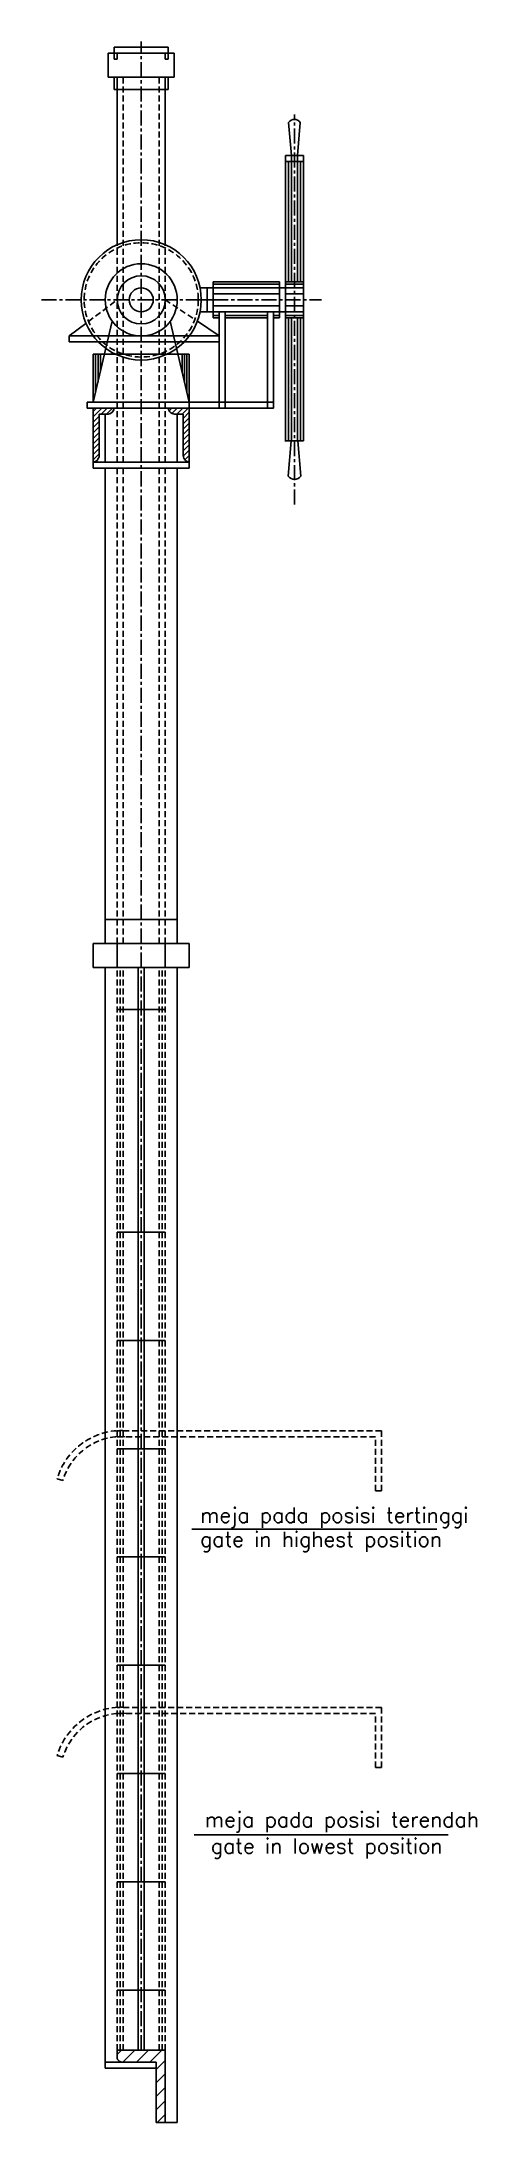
# Model space of a CAD drawing. Header units: metres. Extents: x 444 to 3227, y -3167 to -392.
# Drawn here: x 1319.1 to 1391.5, y -741.8 to -395.8 of the extents above; entities that cross this region are included whole.
import ezdxf

# ---------------------------------------------------------------- set-up
doc = ezdxf.new("R2010")
doc.units = ezdxf.units.M
doc.linetypes.add('CENTERX2', pattern=[4, 2.5, -0.5, 0.5, -0.5])
doc.linetypes.add('DASHEDX2', pattern=[1.5, 1, -0.5])
doc.layers.add('BANGUNAN', color=7, linetype='CONTINUOUS')
doc.layers.add('DIMENSI', color=7, linetype='CONTINUOUS')
doc.styles.get("Standard").update_dxf_attribs({"font": 'Simplex.shx', "height": 2.5})

msp = doc.modelspace()

# ---------------------------------------------------------------- texts
at = {"layer": 'DIMENSI', "color": 2}
for s, p in [('meja pada posisi tertinggi', (1345.48329, -642.05516)), ('gate in highest position', (1345.48329, -646.05516)), ('meja pada posisi terendah', (1346.28329, -692.65516)), ('gate in lowest position', (1347.28329, -697.05516))]:
    msp.add_text(s, height=2.5, dxfattribs=at).set_placement(p)

# ---------------------------------------------------------------- hatches: boundary and pattern name
at = {"layer": 'BANGUNAN'}
h = msp.add_hatch(dxfattribs=at)
h.set_pattern_fill('ANSI31', color=1, scale=0.2, style=0)
h.set_pattern_definition([(45, (790.8833, -917.75516), (-0.4490128, 0.4490128), [])])
h.paths.add_polyline_path([(1328.68329, -457.75516), (1330.18329, -457.75516, 0.352352523), (1331.18329, -456.75516), (1327.68329, -456.75516), (1327.68329, -465.75516, 0.320465053), (1328.68329, -464.75516)])
h.paths.add_polyline_path([(1343.68329, -456.75516), (1340.18329, -456.75516, 0.340121947), (1341.18329, -457.75516), (1342.68329, -457.75516), (1342.68329, -464.75516, 0.320465053), (1343.68329, -465.75516)])
h = msp.add_hatch(dxfattribs=at)
h.set_pattern_fill('ANSI31', color=1, scale=0.5, style=0)
h.set_pattern_definition([(45, (790.8833, -936.7552), (-1.122532, 1.122532), [])])
h.paths.add_polyline_path([(1331.68329, -729.75516), (1331.68329, -731.15516, 0.276983965), (1332.58329, -731.75516), (1338.18329, -731.75516), (1338.18329, -741.75516), (1339.68329, -741.75516), (1339.68329, -729.75516)])

# ---------------------------------------------------------------- linework, layer by layer
at = {"layer": 'BANGUNAN', "color": 2}
for p, q in [((1330.18329, -401.75516), (1330.18329, -397.75516)), ((1341.18329, -397.75516), (1330.18329, -397.75516)), ((1331.18329, -398.75516), (1331.18329, -396.75516)), ((1331.18329, -398.75516), (1331.18329, -396.75516)), ((1340.18329, -396.75516), (1331.18329, -396.75516)), ((1331.68329, -398.75516), (1331.68329, -397.75516)), ((1339.68329, -398.75516), (1339.68329, -397.75516)), ((1340.18329, -398.75516), (1340.18329, -396.75516)), ((1340.18329, -398.75516), (1340.18329, -396.75516)), ((1341.18329, -401.75516), (1341.18329, -397.75516)), ((1331.68329, -398.75516), (1331.18329, -398.75516)), ((1340.18329, -398.75516), (1339.68329, -398.75516)), ((1341.18329, -401.75516), (1330.18329, -401.75516)), ((1331.18329, -403.75516), (1331.18329, -401.75516)), ((1340.18329, -403.75516), (1340.18329, -401.75516)), ((1360.22496, -409.25516), (1360.68329, -414.75516)), ((1362.14162, -409.25516), (1361.68329, -414.75516)), ((1359.68329, -462.16282), (1359.68329, -414.75516)), ((1359.68329, -414.75516), (1362.68329, -414.75516)), ((1360.68329, -435.75516), (1360.68329, -414.75516)), ((1361.68329, -435.75516), (1361.68329, -414.75516)), ((1362.68329, -462.16282), (1362.68329, -414.75516)), ((1359.68329, -415.75516), (1362.68329, -415.75516)), ((1360.18329, -435.75516), (1360.18329, -415.75516)), ((1362.18329, -435.75516), (1362.18329, -415.75516)), ((1347.68329, -441.75516), (1347.68329, -435.75516)), ((1347.68329, -435.75516), (1358.68329, -435.75516)), ((1358.68329, -441.75516), (1358.68329, -435.75516)), ((1359.68329, -435.75516), (1362.68329, -435.75516)), ((1362.68329, -436.75516), (1345.48125, -436.75516)), ((1347.68329, -438.75516), (1345.48125, -438.75516)), ((1346.68329, -440.75516), (1346.68329, -436.75516)), ((1347.68329, -436.15516), (1358.68329, -436.15516)), ((1358.68329, -437.75516), (1347.68329, -437.75516)), ((1359.68329, -436.15516), (1362.68329, -436.15516)), ((1362.68329, -437.75516), (1359.68329, -437.75516)), ((1323.68329, -444.75516), (1326.47711, -442.65979)), ((1330.84756, -442.30701), (1327.68329, -455.75516)), ((1340.51902, -442.30701), (1343.68329, -455.75516)), ((1345.02717, -442.31774), (1348.68329, -444.75516)), ((1362.68329, -440.75516), (1345.48125, -440.75516)), ((1358.68329, -439.75516), (1347.68329, -439.75516)), ((1347.68329, -441.35516), (1348.68329, -441.35516)), ((1347.68329, -441.75516), (1348.68329, -441.75516)), ((1348.68329, -456.75516), (1348.68329, -440.75516)), ((1349.68329, -456.75516), (1349.68329, -440.75516)), ((1349.68329, -441.35516), (1356.68329, -441.35516)), ((1349.68329, -441.75516), (1356.68329, -441.75516)), ((1356.68329, -456.75516), (1356.68329, -440.75516)), ((1357.68329, -456.75516), (1357.68329, -440.75516)), ((1357.68329, -441.35516), (1358.68329, -441.35516)), ((1357.68329, -441.75516), (1358.68329, -441.75516)), ((1362.68329, -439.75516), (1359.68329, -439.75516)), ((1359.68329, -441.35516), (1362.68329, -441.35516)), ((1359.68329, -441.75516), (1362.68329, -441.75516)), ((1360.18329, -462.16282), (1360.18329, -441.75516)), ((1360.68329, -462.25516), (1360.68329, -441.75516)), ((1361.68329, -462.25516), (1361.68329, -441.75516)), ((1362.18329, -462.16282), (1362.18329, -441.75516)), ((1348.68329, -444.75516), (1323.68329, -444.75516)), ((1323.68329, -445.75516), (1323.68329, -444.75516)), ((1348.68329, -445.75516), (1323.68329, -445.75516)), ((1327.68329, -455.75516), (1327.68329, -447.75516)), ((1343.68329, -447.75516), (1327.68329, -447.75516)), ((1328.08329, -454.05516), (1328.08329, -447.75516)), ((1328.48329, -452.35516), (1328.48329, -447.75516)), ((1328.88329, -450.65516), (1328.88329, -447.75516)), ((1342.48329, -450.65516), (1342.48329, -447.75516)), ((1342.88329, -452.35516), (1342.88329, -447.75516)), ((1343.28329, -454.05516), (1343.28329, -447.75516)), ((1343.68329, -466.75516), (1343.68329, -447.75516)), ((1326.68329, -456.75516), (1326.68329, -455.75516)), ((1326.68329, -455.75516), (1357.68329, -455.75516)), ((1326.68329, -456.75516), (1357.68329, -456.75516)), ((1327.68329, -466.75516), (1327.68329, -456.75516)), ((1328.68329, -457.75516), (1330.18329, -457.75516)), ((1328.68329, -464.75516), (1328.68329, -457.75516)), ((1341.18329, -457.75516), (1342.68329, -457.75516)), ((1342.68329, -464.75516), (1342.68329, -457.75516)), ((1359.58873, -462.16282), (1362.68329, -462.16282)), ((1360.17163, -468.08144), (1360.66485, -462.16282)), ((1362.23418, -468.08144), (1361.74096, -462.16282)), ((1343.68329, -465.75516), (1327.68329, -465.75516)), ((1343.68329, -466.75516), (1327.68329, -466.75516)), ((1327.68329, -549.75516), (1327.68329, -545.75516)), ((1343.68329, -545.75516), (1327.68329, -545.75516)), ((1331.68329, -545.75516), (1331.68329, -549.75516)), ((1339.68329, -545.75516), (1339.68329, -549.75516)), ((1343.68329, -549.75516), (1343.68329, -545.75516)), ((1343.68329, -549.75516), (1327.68329, -549.75516)), ((1339.68329, -556.75516), (1331.68329, -556.75516)), ((1339.68329, -593.75516), (1331.68329, -593.75516)), ((1339.68329, -611.75516), (1331.68329, -611.75516)), ((1339.68329, -629.75516), (1331.68329, -629.75516)), ((1339.68329, -647.75516), (1331.68329, -647.75516)), ((1339.68329, -665.75516), (1331.68329, -665.75516)), ((1339.68329, -683.75516), (1331.68329, -683.75516)), ((1339.68329, -701.75516), (1331.68329, -701.75516)), ((1339.68329, -719.75516), (1331.68329, -719.75516)), ((1331.68329, -729.75516), (1331.68329, -731.15516)), ((1339.68329, -729.75516), (1331.68329, -729.75516)), ((1339.68329, -729.75516), (1339.68329, -741.75516)), ((1338.18329, -731.75516), (1329.68329, -731.75516)), ((1338.18329, -732.75516), (1329.68329, -732.75516)), ((1335.68329, -731.75516), (1335.18329, -731.75516)), ((1335.68329, -732.75516), (1335.18329, -732.75516)), ((1338.18329, -741.75516), (1338.18329, -731.75516)), ((1341.68329, -741.75516), (1338.18329, -741.75516))]:
    msp.add_line(p, q, dxfattribs=at)
at = {"layer": 'BANGUNAN', "color": 1, "linetype": 'CENTERX2'}
for p, q in [((1335.68329, -729.75516), (1335.68329, -395.81879)), ((1361.18329, -472.75516), (1361.18329, -407.95516)), ((1319.08329, -438.75516), (1347.68329, -438.75516)), ((1347.68329, -438.75516), (1365.68329, -438.75516))]:
    msp.add_line(p, q, dxfattribs=at)
at = {"layer": 'BANGUNAN', "color": 2, "linetype": 'ByBlock'}
for p, q in [((1331.68329, -429.59), (1331.68329, -401.75516)), ((1339.68329, -429.59), (1339.68329, -401.75516))]:
    msp.add_line(p, q, dxfattribs=at)
at = {"layer": 'BANGUNAN', "color": 2, "linetype": 'DASHEDX2'}
for p, q in [((1332.68329, -465.75516), (1332.68329, -401.75516)), ((1338.68329, -465.75516), (1338.68329, -401.75516)), ((1331.68329, -465.75516), (1331.68329, -429.59)), ((1339.68329, -465.75516), (1339.68329, -429.59)), ((1326.88981, -442.35026), (1331.68329, -438.75516)), ((1339.68329, -438.75516), (1344.59992, -442.03291)), ((1331.68329, -545.75516), (1331.68329, -466.75516)), ((1332.68329, -545.75516), (1332.68329, -466.75516)), ((1338.68329, -545.75516), (1338.68329, -466.75516)), ((1339.68329, -545.75516), (1339.68329, -466.75516)), ((1331.68329, -729.75516), (1331.68329, -549.75516)), ((1332.18329, -729.75516), (1332.18329, -549.75516)), ((1332.68329, -729.75516), (1332.68329, -549.75516)), ((1338.68329, -729.75516), (1338.68329, -549.75516)), ((1339.18329, -729.75516), (1339.18329, -549.75516)), ((1339.68329, -729.75516), (1339.68329, -549.75516)), ((1375.68329, -626.75516), (1331.68329, -626.75516)), ((1374.68329, -627.75516), (1331.68329, -627.75516)), ((1374.68329, -636.75516), (1374.68329, -627.75516)), ((1375.68329, -636.75516), (1375.68329, -626.75516)), ((1321.68329, -634.75516), (1322.64319, -635.0355)), ((1375.68329, -636.75516), (1374.68329, -636.75516)), ((1375.68329, -672.75516), (1331.68329, -672.75516)), ((1374.68329, -673.75516), (1331.71963, -673.75516)), ((1374.68329, -682.75516), (1374.68329, -673.75516)), ((1375.68329, -682.75516), (1375.68329, -672.75516)), ((1321.68329, -680.75516), (1322.64087, -681.04332)), ((1375.68329, -682.75516), (1374.68329, -682.75516))]:
    msp.add_line(p, q, dxfattribs=at)
at = {"layer": 'BANGUNAN', "color": 1}
for p, q in [((1348.68329, -440.75516), (1349.68329, -440.75516)), ((1356.68329, -440.75516), (1357.68329, -440.75516)), ((1335.18329, -729.75516), (1335.18329, -549.75516)), ((1336.18329, -729.75516), (1336.18329, -549.75516))]:
    msp.add_line(p, q, dxfattribs=at)
at = {"layer": 'BANGUNAN', "color": 3}
for p, q in [((1329.68329, -465.75516), (1329.68329, -457.75516)), ((1341.68329, -465.75516), (1341.68329, -457.75516)), ((1329.68329, -545.75516), (1329.68329, -466.75516)), ((1341.68329, -545.75516), (1341.68329, -466.75516)), ((1329.68329, -621.35516), (1329.68329, -549.75516)), ((1341.68329, -741.75516), (1341.68329, -549.75516)), ((1329.68329, -732.75516), (1329.68329, -621.35516))]:
    msp.add_line(p, q, dxfattribs=at)
at = {"layer": 'BANGUNAN', "color": 2}
for radius in [10, 4, 2]:
    msp.add_circle((1335.68329, -438.75516), radius, dxfattribs=at)
at = {"layer": 'BANGUNAN', "color": 2, "linetype": 'DASHEDX2'}
msp.add_circle((1335.68329, -438.75516), 9.5, dxfattribs=at)
at = {"layer": 'BANGUNAN', "color": 2, "linetype": 'ByBlock'}
msp.add_circle((1335.68329, -438.75516), 6, dxfattribs=at)
at = {"layer": 'BANGUNAN', "color": 2}
for centre, radius, start, end in [((1361.18329, -409.92356), 1.1684, 34.8943768, 145.1056232), ((1330.06186, -456.63373), 1.12798, 276.1799242, 353.8200758), ((1341.33329, -456.60516), 1.15974, 187.431408, 277.431408), ((1327.48329, -464.55516), 1.21655, 279.4623222, 9.4623222), ((1343.88329, -464.55516), 1.21655, 170.5376778, 260.5376778), ((1361.2029, -467.36216), 1.25733, 214.8943768, 325.1056232)]:
    msp.add_arc(centre, radius, start, end, dxfattribs=at)
at = {"layer": 'BANGUNAN', "color": 2, "linetype": 'DASHEDX2'}
for centre, radius, start, end in [((1332.38329, -637.88016), 11.147, 86.3996187, 163.7192352), ((1332.38329, -637.88016), 10.147, 86.3996187, 163.7192352), ((1332.48329, -684.00516), 11.27841, 85.9324804, 163.2520969), ((1332.48329, -684.00516), 10.27841, 85.9324804, 163.2520969)]:
    msp.add_arc(centre, radius, start, end, dxfattribs=at)
at = {"layer": 'BANGUNAN', "color": 2, "linetype": 'CENTERX2'}
msp.add_arc((1332.63329, -730.70516), 1.05119, 205.3461759, 272.726311, dxfattribs=at)
at = {"layer": 'DIMENSI', "color": 2}
for p, q in [((1331.18329, -403.75516), (1340.18329, -403.75516)), ((1329.68329, -541.75516), (1341.68329, -541.75516)), ((1384.88329, -643.15516), (1344.08329, -643.15516)), ((1344.48329, -693.95516), (1386.78329, -693.95516))]:
    msp.add_line(p, q, dxfattribs=at)

msp.set_redraw_order([(e.dxf.handle, doc.entitydb.next_handle()) for e in msp.query("TEXT MTEXT ATTDEF DIMENSION ARC_DIMENSION")])  # texts and dimensions are drawn at this point

doc.saveas('drawing.dxf')
